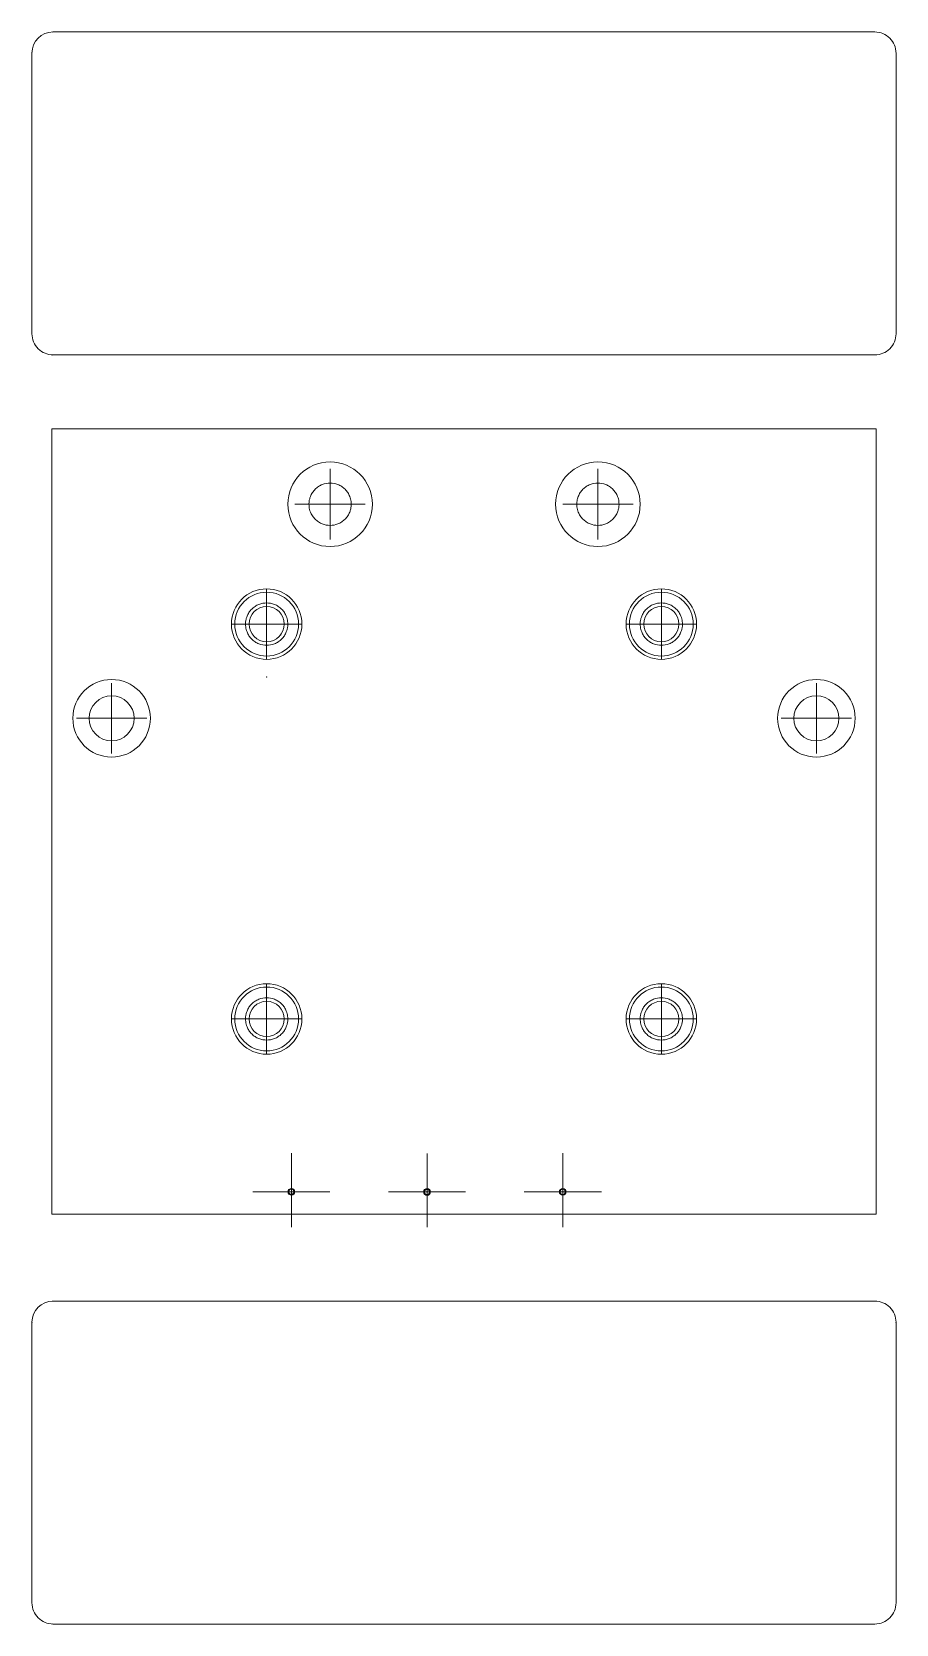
# Model space of a CAD drawing. Header units: millimetres. Extents: x -31 to 31, y -56 to 56.
import ezdxf

# ---------------------------------------------------------------- set-up
doc = ezdxf.new("R2010")
doc.units = ezdxf.units.MM
doc.header["$MEASUREMENT"] = 0

msp = doc.modelspace()

# ---------------------------------------------------------------- linework, layer by layer
at = {"layer": 'Defpoints', "lineweight": 15}
for points in [[(-29.15, 56.45), (-29.9784, 56.45), (-30.65, 55.7784), (-30.65, 54.95)], [(-29.15, 56.45), (-29.15, 56.45), (29.15, 56.45), (29.15, 56.45)], [(-30.6499, 35.05), (-30.6499, 35.05), (-30.6499, 54.95), (-30.6499, 54.95)], [(30.6499, 54.95), (30.6499, 54.95), (30.6499, 35.05), (30.6499, 35.05)], [(29.15, 33.55), (29.15, 33.55), (-29.15, 33.55), (-29.15, 33.55)], [(-29.2499, 28.3097), (-29.2499, 28.3097), (-28.7547, 28.3097), (-28.7547, 28.3097)], [(-29.2499, 28.3097), (-29.2499, 28.3097), (-29.2499, -27.3902), (-29.2499, -27.3902)], [(-28.7547, 28.3097), (-28.7547, 28.3097), (-27.7969, 28.3097), (-27.7969, 28.3097)], [(-27.7969, 28.3097), (-27.7969, 28.3097), (27.797, 28.3097), (27.797, 28.3097)], [(27.797, 28.3097), (27.797, 28.3097), (28.7547, 28.3097), (28.7547, 28.3097)], [(28.7547, 28.3097), (28.7547, 28.3097), (29.2499, 28.3097), (29.2499, 28.3097)], [(29.2499, -27.3902), (29.2499, -27.3902), (29.2499, 28.3097), (29.2499, 28.3097)], [(-28.7547, -27.3902), (-28.7547, -27.3902), (-29.2499, -27.3902), (-29.2499, -27.3902)], [(-27.7969, -27.3902), (-27.7969, -27.3902), (-28.7547, -27.3902), (-28.7547, -27.3902)], [(27.797, -27.3902), (27.797, -27.3902), (-27.7969, -27.3902), (-27.7969, -27.3902)], [(28.7547, -27.3902), (28.7547, -27.3902), (27.797, -27.3902), (27.797, -27.3902)], [(29.2499, -27.3902), (29.2499, -27.3902), (28.7547, -27.3902), (28.7547, -27.3902)], [(-29.15, -33.5502), (-29.9784, -33.5502), (-30.65, -34.2218), (-30.65, -35.05)], [(-29.15, -33.5502), (-29.15, -33.5502), (29.15, -33.5502), (29.15, -33.5502)], [(-30.6498, -54.9501), (-30.6498, -54.9501), (-30.6498, -35.05), (-30.6498, -35.05)], [(30.6498, -35.05), (30.6498, -35.05), (30.6498, -54.9501), (30.6498, -54.9501)], [(29.15, -56.4501), (29.15, -56.4501), (-29.15, -56.4501), (-29.15, -56.4501)]]:
    msp.add_open_spline(points, degree=3, dxfattribs=at)
at = {"layer": 'Defpoints', "lineweight": 9}
for points in [[(-29.16, 56.45), (-29.16, 56.4445), (-29.1555, 56.44), (-29.15, 56.44), (-29.15, 56.44), (-29.1445, 56.44), (-29.14, 56.4445), (-29.14, 56.45), (-29.14, 56.45), (-29.14, 56.4555), (-29.1445, 56.46), (-29.15, 56.46), (-29.15, 56.46), (-29.1555, 56.46), (-29.16, 56.4555), (-29.16, 56.45)], [(-30.66, 54.95), (-30.66, 54.9445), (-30.6555, 54.94), (-30.65, 54.94), (-30.65, 54.94), (-30.6445, 54.94), (-30.64, 54.9445), (-30.64, 54.95), (-30.64, 54.95), (-30.64, 54.9555), (-30.6445, 54.96), (-30.65, 54.96), (-30.65, 54.96), (-30.6555, 54.96), (-30.66, 54.9555), (-30.66, 54.95)], [(30.64, 54.95), (30.64, 54.9445), (30.6445, 54.94), (30.65, 54.94), (30.65, 54.94), (30.6555, 54.94), (30.66, 54.9445), (30.66, 54.95), (30.66, 54.95), (30.66, 54.9555), (30.6555, 54.96), (30.65, 54.96), (30.65, 54.96), (30.6445, 54.96), (30.64, 54.9555), (30.64, 54.95)], [(-29.16, 33.55), (-29.16, 33.5445), (-29.1555, 33.54), (-29.15, 33.54), (-29.15, 33.54), (-29.1445, 33.54), (-29.14, 33.5445), (-29.14, 33.55), (-29.14, 33.55), (-29.14, 33.5555), (-29.1445, 33.56), (-29.15, 33.56), (-29.15, 33.56), (-29.1555, 33.56), (-29.16, 33.5555), (-29.16, 33.55)], [(-9.4899, 22.9598), (-9.4899, 22.9653), (-9.4944, 22.9698), (-9.4999, 22.9698), (-9.4999, 22.9698), (-9.5055, 22.9698), (-9.5099, 22.9653), (-9.5099, 22.9598), (-9.5099, 22.9598), (-9.5099, 22.9543), (-9.5055, 22.9498), (-9.4999, 22.9498), (-9.4999, 22.9498), (-9.4944, 22.9498), (-9.4899, 22.9543), (-9.4899, 22.9598)], [(9.5101, 22.9598), (9.5101, 22.9653), (9.5056, 22.9698), (9.5001, 22.9698), (9.5001, 22.9698), (9.4945, 22.9698), (9.4901, 22.9653), (9.4901, 22.9598), (9.4901, 22.9598), (9.4901, 22.9543), (9.4945, 22.9498), (9.5001, 22.9498), (9.5001, 22.9498), (9.5056, 22.9498), (9.5101, 22.9543), (9.5101, 22.9598)], [(9.5101, 22.9598), (9.5101, 22.9653), (9.5056, 22.9698), (9.5001, 22.9698), (9.5001, 22.9698), (9.4945, 22.9698), (9.4901, 22.9653), (9.4901, 22.9598), (9.4901, 22.9598), (9.4901, 22.9543), (9.4945, 22.9498), (9.5001, 22.9498), (9.5001, 22.9498), (9.5056, 22.9498), (9.5101, 22.9543), (9.5101, 22.9598)], [(-14.9774, 15.2263), (-14.9774, 15.2318), (-14.9818, 15.2363), (-14.9874, 15.2363), (-14.9874, 15.2363), (-14.9929, 15.2363), (-14.9974, 15.2318), (-14.9974, 15.2263), (-14.9974, 15.2263), (-14.9974, 15.2208), (-14.9929, 15.2163), (-14.9874, 15.2163), (-14.9874, 15.2163), (-14.9818, 15.2163), (-14.9774, 15.2208), (-14.9774, 15.2263)], [(-13.0025, 13.6933), (-13.0025, 13.6988), (-13.007, 13.7033), (-13.0125, 13.7033), (-13.0125, 13.7033), (-13.0181, 13.7033), (-13.0225, 13.6988), (-13.0225, 13.6933), (-13.0225, 13.6933), (-13.0225, 13.6878), (-13.0181, 13.6833), (-13.0125, 13.6833), (-13.0125, 13.6833), (-13.007, 13.6833), (-13.0025, 13.6878), (-13.0025, 13.6933)], [(-13.9899, 10.7098), (-13.9899, 10.7153), (-13.9944, 10.7198), (-13.9999, 10.7198), (-13.9999, 10.7198), (-14.0055, 10.7198), (-14.0099, 10.7153), (-14.0099, 10.7098), (-14.0099, 10.7098), (-14.0099, 10.7043), (-14.0055, 10.6998), (-13.9999, 10.6998), (-13.9999, 10.6998), (-13.9944, 10.6998), (-13.9899, 10.7043), (-13.9899, 10.7098)], [(-29.16, -33.5502), (-29.16, -33.5557), (-29.1555, -33.5601), (-29.15, -33.5601), (-29.15, -33.5601), (-29.1445, -33.5601), (-29.1401, -33.5557), (-29.1401, -33.5502), (-29.1401, -33.5502), (-29.1401, -33.5445), (-29.1445, -33.54), (-29.15, -33.54), (-29.15, -33.54), (-29.1555, -33.54), (-29.16, -33.5445), (-29.16, -33.5502)], [(-30.66, -35.05), (-30.66, -35.0555), (-30.6555, -35.0602), (-30.65, -35.0602), (-30.65, -35.0602), (-30.6446, -35.0602), (-30.6401, -35.0555), (-30.6401, -35.05), (-30.6401, -35.05), (-30.6401, -35.0445), (-30.6446, -35.0401), (-30.65, -35.0401), (-30.65, -35.0401), (-30.6555, -35.0401), (-30.66, -35.0445), (-30.66, -35.05)], [(30.6401, -35.05), (30.6401, -35.0555), (30.6446, -35.0602), (30.65, -35.0602), (30.65, -35.0602), (30.6555, -35.0602), (30.66, -35.0555), (30.66, -35.05), (30.66, -35.05), (30.66, -35.0445), (30.6555, -35.0401), (30.65, -35.0401), (30.65, -35.0401), (30.6446, -35.0401), (30.6401, -35.0445), (30.6401, -35.05)], [(-29.16, -56.4501), (-29.16, -56.4556), (-29.1555, -56.4601), (-29.15, -56.4601), (-29.15, -56.4601), (-29.1445, -56.4601), (-29.1401, -56.4556), (-29.1401, -56.4501), (-29.1401, -56.4501), (-29.1401, -56.4447), (-29.1445, -56.4402), (-29.15, -56.4402), (-29.15, -56.4402), (-29.1555, -56.4402), (-29.16, -56.4447), (-29.16, -56.4501)]]:
    msp.add_open_spline(points, degree=3, knots=[0, 0, 0, 0, 0.25, 0.25, 0.25, 0.25, 0.5, 0.5, 0.5, 0.5, 0.75, 0.75, 0.75, 0.75, 1, 1, 1, 1], dxfattribs=at)
at = {"layer": 'Defpoints', "lineweight": 15}
for points, knots in [([(30.65, 54.95), (30.65, 55.3478), (30.492, 55.7293), (30.2106, 56.0106), (30.2106, 56.0106), (29.9293, 56.2919), (29.5478, 56.45), (29.15, 56.45)], [0, 0, 0, 0, 0.5, 0.5, 0.5, 0.5, 1, 1, 1, 1]), ([(-30.65, 35.05), (-30.65, 34.6521), (-30.492, 34.2706), (-30.2107, 33.9893), (-30.2107, 33.9893), (-29.9294, 33.708), (-29.5478, 33.55), (-29.15, 33.55)], [0, 0, 0, 0, 0.5, 0.5, 0.5, 0.5, 1, 1, 1, 1]), ([(29.15, 33.55), (29.5478, 33.55), (29.9293, 33.708), (30.2106, 33.9893), (30.2106, 33.9893), (30.492, 34.2706), (30.65, 34.6521), (30.65, 35.05)], [0, 0, 0, 0, 0.5, 0.5, 0.5, 0.5, 1, 1, 1, 1]), ([(-6.4999, 22.9598), (-6.4999, 24.6166), (-7.8431, 25.9598), (-9.4999, 25.9598), (-9.4999, 25.9598), (-11.1568, 25.9598), (-12.4999, 24.6166), (-12.4999, 22.9598), (-12.4999, 22.9598), (-12.5, 21.3029), (-11.1568, 19.9598), (-9.5, 19.9598), (-9.5, 19.9598), (-7.8431, 19.9598), (-6.5, 21.3029), (-6.4999, 22.9598)], [0, 0, 0, 0, 0.25, 0.25, 0.25, 0.25, 0.5, 0.5, 0.5, 0.5, 0.75, 0.75, 0.75, 0.75, 1, 1, 1, 1]), ([(12.5001, 22.9598), (12.5001, 24.6166), (11.1569, 25.9598), (9.5001, 25.9598), (9.5001, 25.9598), (7.8432, 25.9598), (6.5001, 24.6166), (6.5001, 22.9598), (6.5001, 22.9598), (6.5, 21.3029), (7.8432, 19.9598), (9.5, 19.9598), (9.5, 19.9598), (11.1569, 19.9598), (12.5, 21.3029), (12.5001, 22.9598)], [0, 0, 0, 0, 0.25, 0.25, 0.25, 0.25, 0.5, 0.5, 0.5, 0.5, 0.75, 0.75, 0.75, 0.75, 1, 1, 1, 1]), ([(-10.9999, 22.9598), (-10.9991, 22.9977), (-10.9983, 23.0357), (-10.9956, 23.0735), (-10.9956, 23.0735), (-10.993, 23.111), (-10.9887, 23.1484), (-10.983, 23.1856), (-10.983, 23.1856), (-10.9773, 23.2226), (-10.9703, 23.2595), (-10.9619, 23.296), (-10.9619, 23.296), (-10.9535, 23.3326), (-10.9436, 23.3689), (-10.9325, 23.4048), (-10.9325, 23.4048), (-10.9212, 23.441), (-10.9086, 23.4767), (-10.8946, 23.5119), (-10.8946, 23.5119), (-10.8572, 23.6066), (-10.8102, 23.6978), (-10.7542, 23.7831), (-10.7542, 23.7831), (-10.6981, 23.8686), (-10.633, 23.9481), (-10.5606, 24.0204), (-10.5606, 24.0204), (-10.4885, 24.0925), (-10.4092, 24.1575), (-10.3241, 24.2135), (-10.3241, 24.2135), (-10.2387, 24.2697), (-10.1474, 24.3169), (-10.0521, 24.3545), (-10.0521, 24.3545), (-9.8772, 24.4234), (-9.6886, 24.4598), (-9.4999, 24.4598), (-9.4999, 24.4598), (-9.3113, 24.4598), (-9.1227, 24.4234), (-8.9478, 24.3545), (-8.9478, 24.3545), (-8.8528, 24.317), (-8.7618, 24.27), (-8.6767, 24.2141), (-8.6767, 24.2141), (-8.5912, 24.1579), (-8.5116, 24.0928), (-8.4393, 24.0204), (-8.4393, 24.0204), (-8.3672, 23.9484), (-8.3022, 23.8691), (-8.2462, 23.7839), (-8.2462, 23.7839), (-8.19, 23.6985), (-8.1428, 23.607), (-8.1053, 23.5119), (-8.1053, 23.5119), (-8.0822, 23.4535), (-8.0627, 23.3937), (-8.0469, 23.3329), (-8.0469, 23.3329), (-8.0311, 23.2724), (-8.019, 23.2109), (-8.0118, 23.1489), (-8.0118, 23.1489), (-8.0045, 23.0862), (-8.0022, 23.023), (-7.9999, 22.9598)], [0, 0, 0, 0, 0.05555556, 0.05555556, 0.05555556, 0.05555556, 0.11111111, 0.11111111, 0.11111111, 0.11111111, 0.16666667, 0.16666667, 0.16666667, 0.16666667, 0.22222222, 0.22222222, 0.22222222, 0.22222222, 0.27777778, 0.27777778, 0.27777778, 0.27777778, 0.33333333, 0.33333333, 0.33333333, 0.33333333, 0.38888889, 0.38888889, 0.38888889, 0.38888889, 0.44444444, 0.44444444, 0.44444444, 0.44444444, 0.5, 0.5, 0.5, 0.5, 0.55555556, 0.55555556, 0.55555556, 0.55555556, 0.61111111, 0.61111111, 0.61111111, 0.61111111, 0.66666667, 0.66666667, 0.66666667, 0.66666667, 0.72222222, 0.72222222, 0.72222222, 0.72222222, 0.77777778, 0.77777778, 0.77777778, 0.77777778, 0.83333333, 0.83333333, 0.83333333, 0.83333333, 0.88888889, 0.88888889, 0.88888889, 0.88888889, 0.94444444, 0.94444444, 0.94444444, 0.94444444, 1, 1, 1, 1]), ([(8.0001, 22.9598), (8.0009, 22.9977), (8.0017, 23.0357), (8.0044, 23.0735), (8.0044, 23.0735), (8.007, 23.111), (8.0113, 23.1484), (8.017, 23.1856), (8.017, 23.1856), (8.0227, 23.2226), (8.0297, 23.2595), (8.0381, 23.296), (8.0381, 23.296), (8.0465, 23.3326), (8.0564, 23.3689), (8.0675, 23.4048), (8.0675, 23.4048), (8.0788, 23.441), (8.0914, 23.4767), (8.1054, 23.5119), (8.1054, 23.5119), (8.1428, 23.6066), (8.1898, 23.6978), (8.2458, 23.7831), (8.2458, 23.7831), (8.3019, 23.8686), (8.367, 23.9481), (8.4394, 24.0204), (8.4394, 24.0204), (8.5115, 24.0925), (8.5908, 24.1575), (8.6759, 24.2135), (8.6759, 24.2135), (8.7613, 24.2697), (8.8526, 24.3169), (8.9479, 24.3545), (8.9479, 24.3545), (9.1228, 24.4234), (9.3114, 24.4598), (9.5001, 24.4598), (9.5001, 24.4598), (9.6887, 24.4598), (9.8773, 24.4234), (10.0522, 24.3545), (10.0522, 24.3545), (10.1472, 24.317), (10.2382, 24.27), (10.3233, 24.2141), (10.3233, 24.2141), (10.4088, 24.1579), (10.4884, 24.0928), (10.5607, 24.0204), (10.5607, 24.0204), (10.6328, 23.9484), (10.6978, 23.8691), (10.7538, 23.7839), (10.7538, 23.7839), (10.81, 23.6985), (10.8572, 23.607), (10.8947, 23.5119), (10.8947, 23.5119), (10.9178, 23.4535), (10.9373, 23.3937), (10.9531, 23.3329), (10.9531, 23.3329), (10.9689, 23.2724), (10.981, 23.2109), (10.9882, 23.1489), (10.9882, 23.1489), (10.9955, 23.0862), (10.9978, 23.023), (11.0001, 22.9598)], [0, 0, 0, 0, 0.05555556, 0.05555556, 0.05555556, 0.05555556, 0.11111111, 0.11111111, 0.11111111, 0.11111111, 0.16666667, 0.16666667, 0.16666667, 0.16666667, 0.22222222, 0.22222222, 0.22222222, 0.22222222, 0.27777778, 0.27777778, 0.27777778, 0.27777778, 0.33333333, 0.33333333, 0.33333333, 0.33333333, 0.38888889, 0.38888889, 0.38888889, 0.38888889, 0.44444444, 0.44444444, 0.44444444, 0.44444444, 0.5, 0.5, 0.5, 0.5, 0.55555556, 0.55555556, 0.55555556, 0.55555556, 0.61111111, 0.61111111, 0.61111111, 0.61111111, 0.66666667, 0.66666667, 0.66666667, 0.66666667, 0.72222222, 0.72222222, 0.72222222, 0.72222222, 0.77777778, 0.77777778, 0.77777778, 0.77777778, 0.83333333, 0.83333333, 0.83333333, 0.83333333, 0.88888889, 0.88888889, 0.88888889, 0.88888889, 0.94444444, 0.94444444, 0.94444444, 0.94444444, 1, 1, 1, 1]), ([(-7.9999, 22.9598), (-8.0008, 22.9218), (-8.0016, 22.8839), (-8.0043, 22.8461), (-8.0043, 22.8461), (-8.0069, 22.8086), (-8.0112, 22.7712), (-8.0169, 22.734), (-8.0169, 22.734), (-8.0226, 22.6969), (-8.0296, 22.6601), (-8.038, 22.6236), (-8.038, 22.6236), (-8.0464, 22.5869), (-8.0563, 22.5507), (-8.0674, 22.5148), (-8.0674, 22.5148), (-8.0787, 22.4786), (-8.0913, 22.4429), (-8.1053, 22.4076), (-8.1053, 22.4076), (-8.1427, 22.3129), (-8.1897, 22.2218), (-8.2457, 22.1365), (-8.2457, 22.1365), (-8.3018, 22.051), (-8.3669, 21.9715), (-8.4393, 21.8991), (-8.4393, 21.8991), (-8.5114, 21.827), (-8.5907, 21.7621), (-8.6758, 21.7061), (-8.6758, 21.7061), (-8.7612, 21.6499), (-8.8525, 21.6027), (-8.9478, 21.5651), (-8.9478, 21.5651), (-9.1227, 21.4962), (-9.3113, 21.4598), (-9.4999, 21.4598), (-9.4999, 21.4598), (-9.6886, 21.4598), (-9.8772, 21.4962), (-10.0521, 21.5651), (-10.0521, 21.5651), (-10.1471, 21.6025), (-10.2381, 21.6496), (-10.3232, 21.7055), (-10.3232, 21.7055), (-10.4087, 21.7617), (-10.4882, 21.8268), (-10.5606, 21.8991), (-10.5606, 21.8991), (-10.6327, 21.9712), (-10.6976, 22.0505), (-10.7536, 22.1356), (-10.7536, 22.1356), (-10.8098, 22.2211), (-10.857, 22.3126), (-10.8946, 22.4076), (-10.8946, 22.4076), (-10.9177, 22.4661), (-10.9372, 22.5258), (-10.953, 22.5867), (-10.953, 22.5867), (-10.9688, 22.6472), (-10.9809, 22.7087), (-10.9881, 22.7707), (-10.9881, 22.7707), (-10.9954, 22.8334), (-10.9977, 22.8966), (-10.9999, 22.9598)], [0, 0, 0, 0, 0.05555556, 0.05555556, 0.05555556, 0.05555556, 0.11111111, 0.11111111, 0.11111111, 0.11111111, 0.16666667, 0.16666667, 0.16666667, 0.16666667, 0.22222222, 0.22222222, 0.22222222, 0.22222222, 0.27777778, 0.27777778, 0.27777778, 0.27777778, 0.33333333, 0.33333333, 0.33333333, 0.33333333, 0.38888889, 0.38888889, 0.38888889, 0.38888889, 0.44444444, 0.44444444, 0.44444444, 0.44444444, 0.5, 0.5, 0.5, 0.5, 0.55555556, 0.55555556, 0.55555556, 0.55555556, 0.61111111, 0.61111111, 0.61111111, 0.61111111, 0.66666667, 0.66666667, 0.66666667, 0.66666667, 0.72222222, 0.72222222, 0.72222222, 0.72222222, 0.77777778, 0.77777778, 0.77777778, 0.77777778, 0.83333333, 0.83333333, 0.83333333, 0.83333333, 0.88888889, 0.88888889, 0.88888889, 0.88888889, 0.94444444, 0.94444444, 0.94444444, 0.94444444, 1, 1, 1, 1]), ([(11.0001, 22.9598), (10.9992, 22.9218), (10.9984, 22.8839), (10.9957, 22.8461), (10.9957, 22.8461), (10.9931, 22.8086), (10.9888, 22.7712), (10.9831, 22.734), (10.9831, 22.734), (10.9774, 22.6969), (10.9704, 22.6601), (10.962, 22.6236), (10.962, 22.6236), (10.9536, 22.5869), (10.9437, 22.5507), (10.9326, 22.5148), (10.9326, 22.5148), (10.9213, 22.4786), (10.9087, 22.4429), (10.8947, 22.4076), (10.8947, 22.4076), (10.8573, 22.3129), (10.8103, 22.2218), (10.7543, 22.1365), (10.7543, 22.1365), (10.6982, 22.051), (10.6331, 21.9715), (10.5607, 21.8991), (10.5607, 21.8991), (10.4886, 21.827), (10.4093, 21.7621), (10.3242, 21.7061), (10.3242, 21.7061), (10.2388, 21.6499), (10.1475, 21.6027), (10.0522, 21.5651), (10.0522, 21.5651), (9.8773, 21.4962), (9.6887, 21.4598), (9.5001, 21.4598), (9.5001, 21.4598), (9.3114, 21.4598), (9.1228, 21.4962), (8.9479, 21.5651), (8.9479, 21.5651), (8.8529, 21.6025), (8.7619, 21.6496), (8.6768, 21.7055), (8.6768, 21.7055), (8.5913, 21.7617), (8.5118, 21.8268), (8.4394, 21.8991), (8.4394, 21.8991), (8.3673, 21.9712), (8.3024, 22.0505), (8.2464, 22.1356), (8.2464, 22.1356), (8.1902, 22.2211), (8.143, 22.3126), (8.1054, 22.4076), (8.1054, 22.4076), (8.0823, 22.4661), (8.0628, 22.5258), (8.047, 22.5867), (8.047, 22.5867), (8.0312, 22.6472), (8.0191, 22.7087), (8.0119, 22.7707), (8.0119, 22.7707), (8.0046, 22.8334), (8.0023, 22.8966), (8.0001, 22.9598)], [0, 0, 0, 0, 0.05555556, 0.05555556, 0.05555556, 0.05555556, 0.11111111, 0.11111111, 0.11111111, 0.11111111, 0.16666667, 0.16666667, 0.16666667, 0.16666667, 0.22222222, 0.22222222, 0.22222222, 0.22222222, 0.27777778, 0.27777778, 0.27777778, 0.27777778, 0.33333333, 0.33333333, 0.33333333, 0.33333333, 0.38888889, 0.38888889, 0.38888889, 0.38888889, 0.44444444, 0.44444444, 0.44444444, 0.44444444, 0.5, 0.5, 0.5, 0.5, 0.55555556, 0.55555556, 0.55555556, 0.55555556, 0.61111111, 0.61111111, 0.61111111, 0.61111111, 0.66666667, 0.66666667, 0.66666667, 0.66666667, 0.72222222, 0.72222222, 0.72222222, 0.72222222, 0.77777778, 0.77777778, 0.77777778, 0.77777778, 0.83333333, 0.83333333, 0.83333333, 0.83333333, 0.88888889, 0.88888889, 0.88888889, 0.88888889, 0.94444444, 0.94444444, 0.94444444, 0.94444444, 1, 1, 1, 1]), ([(-11.4999, 14.4598), (-11.4999, 15.8405), (-12.6192, 16.9598), (-13.9999, 16.9598), (-13.9999, 16.9598), (-15.3807, 16.9598), (-16.4999, 15.8405), (-16.4999, 14.4598), (-16.4999, 14.4598), (-16.4999, 13.0791), (-15.3807, 11.9598), (-14, 11.9598), (-14, 11.9598), (-12.6192, 11.9598), (-11.5, 13.0791), (-11.4999, 14.4598)], [0, 0, 0, 0, 0.25, 0.25, 0.25, 0.25, 0.5, 0.5, 0.5, 0.5, 0.75, 0.75, 0.75, 0.75, 1, 1, 1, 1]), ([(16.5001, 14.4598), (16.5001, 15.8405), (15.3808, 16.9598), (14.0001, 16.9598), (14.0001, 16.9598), (12.6193, 16.9598), (11.5001, 15.8405), (11.5001, 14.4598), (11.5001, 14.4598), (11.5001, 13.0791), (12.6193, 11.9598), (14, 11.9598), (14, 11.9598), (15.3808, 11.9598), (16.5, 13.0791), (16.5001, 14.4598)], [0, 0, 0, 0, 0.25, 0.25, 0.25, 0.25, 0.5, 0.5, 0.5, 0.5, 0.75, 0.75, 0.75, 0.75, 1, 1, 1, 1]), ([(-11.7358, 14.4598), (-11.7358, 15.7103), (-12.7495, 16.724), (-13.9999, 16.724), (-13.9999, 16.724), (-15.2504, 16.724), (-16.2641, 15.7103), (-16.2641, 14.4598), (-16.2641, 14.4598), (-16.2641, 13.2093), (-15.2504, 12.1956), (-14, 12.1956), (-14, 12.1956), (-12.7495, 12.1956), (-11.7358, 13.2093), (-11.7358, 14.4598)], [0, 0, 0, 0, 0.25, 0.25, 0.25, 0.25, 0.5, 0.5, 0.5, 0.5, 0.75, 0.75, 0.75, 0.75, 1, 1, 1, 1]), ([(-15.4999, 14.4598), (-15.4991, 14.4977), (-15.4983, 14.5357), (-15.4956, 14.5735), (-15.4956, 14.5735), (-15.493, 14.611), (-15.4887, 14.6484), (-15.483, 14.6856), (-15.483, 14.6856), (-15.4773, 14.7226), (-15.4703, 14.7595), (-15.4619, 14.796), (-15.4619, 14.796), (-15.4535, 14.8326), (-15.4436, 14.8689), (-15.4325, 14.9048), (-15.4325, 14.9048), (-15.4212, 14.941), (-15.4086, 14.9767), (-15.3946, 15.0119), (-15.3946, 15.0119), (-15.3572, 15.1066), (-15.3102, 15.1978), (-15.2542, 15.2831), (-15.2542, 15.2831), (-15.1981, 15.3686), (-15.133, 15.4481), (-15.0606, 15.5204), (-15.0606, 15.5204), (-14.9885, 15.5925), (-14.9092, 15.6575), (-14.8241, 15.7135), (-14.8241, 15.7135), (-14.7387, 15.7697), (-14.6474, 15.8169), (-14.5521, 15.8545), (-14.5521, 15.8545), (-14.3772, 15.9234), (-14.1886, 15.9598), (-13.9999, 15.9598), (-13.9999, 15.9598), (-13.8113, 15.9598), (-13.6227, 15.9234), (-13.4478, 15.8545), (-13.4478, 15.8545), (-13.3528, 15.817), (-13.2618, 15.77), (-13.1767, 15.7141), (-13.1767, 15.7141), (-13.0912, 15.6579), (-13.0116, 15.5928), (-12.9393, 15.5204), (-12.9393, 15.5204), (-12.8672, 15.4484), (-12.8022, 15.3691), (-12.7462, 15.2839), (-12.7462, 15.2839), (-12.69, 15.1985), (-12.6428, 15.107), (-12.6053, 15.0119), (-12.6053, 15.0119), (-12.5822, 14.9535), (-12.5627, 14.8937), (-12.5469, 14.8329), (-12.5469, 14.8329), (-12.5311, 14.7724), (-12.519, 14.7109), (-12.5118, 14.6489), (-12.5118, 14.6489), (-12.5045, 14.5862), (-12.5022, 14.523), (-12.4999, 14.4598)], [0, 0, 0, 0, 0.05555556, 0.05555556, 0.05555556, 0.05555556, 0.11111111, 0.11111111, 0.11111111, 0.11111111, 0.16666667, 0.16666667, 0.16666667, 0.16666667, 0.22222222, 0.22222222, 0.22222222, 0.22222222, 0.27777778, 0.27777778, 0.27777778, 0.27777778, 0.33333333, 0.33333333, 0.33333333, 0.33333333, 0.38888889, 0.38888889, 0.38888889, 0.38888889, 0.44444444, 0.44444444, 0.44444444, 0.44444444, 0.5, 0.5, 0.5, 0.5, 0.55555556, 0.55555556, 0.55555556, 0.55555556, 0.61111111, 0.61111111, 0.61111111, 0.61111111, 0.66666667, 0.66666667, 0.66666667, 0.66666667, 0.72222222, 0.72222222, 0.72222222, 0.72222222, 0.77777778, 0.77777778, 0.77777778, 0.77777778, 0.83333333, 0.83333333, 0.83333333, 0.83333333, 0.88888889, 0.88888889, 0.88888889, 0.88888889, 0.94444444, 0.94444444, 0.94444444, 0.94444444, 1, 1, 1, 1]), ([(16.2642, 14.4598), (16.2642, 15.7103), (15.2505, 16.724), (14.0001, 16.724), (14.0001, 16.724), (12.7496, 16.724), (11.7359, 15.7103), (11.7359, 14.4598), (11.7359, 14.4598), (11.7359, 13.2093), (12.7496, 12.1956), (14, 12.1956), (14, 12.1956), (15.2505, 12.1956), (16.2642, 13.2093), (16.2642, 14.4598)], [0, 0, 0, 0, 0.25, 0.25, 0.25, 0.25, 0.5, 0.5, 0.5, 0.5, 0.75, 0.75, 0.75, 0.75, 1, 1, 1, 1]), ([(12.5001, 14.4598), (12.5009, 14.4977), (12.5017, 14.5357), (12.5044, 14.5735), (12.5044, 14.5735), (12.507, 14.611), (12.5113, 14.6484), (12.517, 14.6856), (12.517, 14.6856), (12.5227, 14.7226), (12.5297, 14.7595), (12.5381, 14.796), (12.5381, 14.796), (12.5465, 14.8326), (12.5564, 14.8689), (12.5675, 14.9048), (12.5675, 14.9048), (12.5788, 14.941), (12.5914, 14.9767), (12.6054, 15.0119), (12.6054, 15.0119), (12.6428, 15.1066), (12.6898, 15.1978), (12.7458, 15.2831), (12.7458, 15.2831), (12.8019, 15.3686), (12.867, 15.4481), (12.9394, 15.5204), (12.9394, 15.5204), (13.0115, 15.5925), (13.0908, 15.6575), (13.1759, 15.7135), (13.1759, 15.7135), (13.2613, 15.7697), (13.3526, 15.8169), (13.4479, 15.8545), (13.4479, 15.8545), (13.6228, 15.9234), (13.8114, 15.9598), (14.0001, 15.9598), (14.0001, 15.9598), (14.1887, 15.9598), (14.3773, 15.9234), (14.5522, 15.8545), (14.5522, 15.8545), (14.6472, 15.817), (14.7382, 15.77), (14.8233, 15.7141), (14.8233, 15.7141), (14.9088, 15.6579), (14.9884, 15.5928), (15.0607, 15.5204), (15.0607, 15.5204), (15.1328, 15.4484), (15.1978, 15.3691), (15.2538, 15.2839), (15.2538, 15.2839), (15.31, 15.1985), (15.3572, 15.107), (15.3947, 15.0119), (15.3947, 15.0119), (15.4178, 14.9535), (15.4373, 14.8937), (15.4531, 14.8329), (15.4531, 14.8329), (15.4689, 14.7724), (15.481, 14.7109), (15.4882, 14.6489), (15.4882, 14.6489), (15.4955, 14.5862), (15.4978, 14.523), (15.5001, 14.4598)], [0, 0, 0, 0, 0.05555556, 0.05555556, 0.05555556, 0.05555556, 0.11111111, 0.11111111, 0.11111111, 0.11111111, 0.16666667, 0.16666667, 0.16666667, 0.16666667, 0.22222222, 0.22222222, 0.22222222, 0.22222222, 0.27777778, 0.27777778, 0.27777778, 0.27777778, 0.33333333, 0.33333333, 0.33333333, 0.33333333, 0.38888889, 0.38888889, 0.38888889, 0.38888889, 0.44444444, 0.44444444, 0.44444444, 0.44444444, 0.5, 0.5, 0.5, 0.5, 0.55555556, 0.55555556, 0.55555556, 0.55555556, 0.61111111, 0.61111111, 0.61111111, 0.61111111, 0.66666667, 0.66666667, 0.66666667, 0.66666667, 0.72222222, 0.72222222, 0.72222222, 0.72222222, 0.77777778, 0.77777778, 0.77777778, 0.77777778, 0.83333333, 0.83333333, 0.83333333, 0.83333333, 0.88888889, 0.88888889, 0.88888889, 0.88888889, 0.94444444, 0.94444444, 0.94444444, 0.94444444, 1, 1, 1, 1]), ([(-12.7499, 14.4598), (-12.7499, 15.1501), (-13.3096, 15.7098), (-13.9999, 15.7098), (-13.9999, 15.7098), (-14.6903, 15.7098), (-15.2499, 15.1501), (-15.2499, 14.4598), (-15.2499, 14.4598), (-15.2499, 13.7694), (-14.6903, 13.2098), (-14, 13.2098), (-14, 13.2098), (-13.3096, 13.2098), (-12.7499, 13.7694), (-12.7499, 14.4598)], [0, 0, 0, 0, 0.25, 0.25, 0.25, 0.25, 0.5, 0.5, 0.5, 0.5, 0.75, 0.75, 0.75, 0.75, 1, 1, 1, 1]), ([(15.2501, 14.4598), (15.2501, 15.1501), (14.6904, 15.7098), (14.0001, 15.7098), (14.0001, 15.7098), (13.3097, 15.7098), (12.7501, 15.1501), (12.7501, 14.4598), (12.7501, 14.4598), (12.7501, 13.7694), (13.3097, 13.2098), (14, 13.2098), (14, 13.2098), (14.6904, 13.2098), (15.2501, 13.7694), (15.2501, 14.4598)], [0, 0, 0, 0, 0.25, 0.25, 0.25, 0.25, 0.5, 0.5, 0.5, 0.5, 0.75, 0.75, 0.75, 0.75, 1, 1, 1, 1]), ([(-12.4999, 14.4598), (-12.5008, 14.4218), (-12.5016, 14.3839), (-12.5043, 14.3461), (-12.5043, 14.3461), (-12.5069, 14.3086), (-12.5112, 14.2712), (-12.5169, 14.234), (-12.5169, 14.234), (-12.5226, 14.1969), (-12.5296, 14.1601), (-12.538, 14.1236), (-12.538, 14.1236), (-12.5464, 14.0869), (-12.5563, 14.0507), (-12.5674, 14.0148), (-12.5674, 14.0148), (-12.5787, 13.9786), (-12.5913, 13.9429), (-12.6053, 13.9076), (-12.6053, 13.9076), (-12.6427, 13.8129), (-12.6897, 13.7218), (-12.7457, 13.6365), (-12.7457, 13.6365), (-12.8018, 13.551), (-12.8669, 13.4715), (-12.9393, 13.3991), (-12.9393, 13.3991), (-13.0114, 13.327), (-13.0907, 13.2621), (-13.1758, 13.2061), (-13.1758, 13.2061), (-13.2612, 13.1499), (-13.3525, 13.1027), (-13.4478, 13.0651), (-13.4478, 13.0651), (-13.6227, 12.9962), (-13.8113, 12.9598), (-13.9999, 12.9598), (-13.9999, 12.9598), (-14.1886, 12.9598), (-14.3772, 12.9962), (-14.5521, 13.0651), (-14.5521, 13.0651), (-14.6471, 13.1025), (-14.7381, 13.1496), (-14.8232, 13.2055), (-14.8232, 13.2055), (-14.9087, 13.2617), (-14.9882, 13.3268), (-15.0606, 13.3991), (-15.0606, 13.3991), (-15.1327, 13.4712), (-15.1976, 13.5505), (-15.2536, 13.6356), (-15.2536, 13.6356), (-15.3098, 13.7211), (-15.357, 13.8126), (-15.3946, 13.9076), (-15.3946, 13.9076), (-15.4177, 13.9661), (-15.4372, 14.0258), (-15.453, 14.0867), (-15.453, 14.0867), (-15.4688, 14.1472), (-15.4809, 14.2087), (-15.4881, 14.2707), (-15.4881, 14.2707), (-15.4954, 14.3334), (-15.4977, 14.3966), (-15.4999, 14.4598)], [0, 0, 0, 0, 0.05555556, 0.05555556, 0.05555556, 0.05555556, 0.11111111, 0.11111111, 0.11111111, 0.11111111, 0.16666667, 0.16666667, 0.16666667, 0.16666667, 0.22222222, 0.22222222, 0.22222222, 0.22222222, 0.27777778, 0.27777778, 0.27777778, 0.27777778, 0.33333333, 0.33333333, 0.33333333, 0.33333333, 0.38888889, 0.38888889, 0.38888889, 0.38888889, 0.44444444, 0.44444444, 0.44444444, 0.44444444, 0.5, 0.5, 0.5, 0.5, 0.55555556, 0.55555556, 0.55555556, 0.55555556, 0.61111111, 0.61111111, 0.61111111, 0.61111111, 0.66666667, 0.66666667, 0.66666667, 0.66666667, 0.72222222, 0.72222222, 0.72222222, 0.72222222, 0.77777778, 0.77777778, 0.77777778, 0.77777778, 0.83333333, 0.83333333, 0.83333333, 0.83333333, 0.88888889, 0.88888889, 0.88888889, 0.88888889, 0.94444444, 0.94444444, 0.94444444, 0.94444444, 1, 1, 1, 1]), ([(15.5001, 14.4598), (15.4992, 14.4218), (15.4984, 14.3839), (15.4957, 14.3461), (15.4957, 14.3461), (15.4931, 14.3086), (15.4888, 14.2712), (15.4831, 14.234), (15.4831, 14.234), (15.4774, 14.1969), (15.4704, 14.1601), (15.462, 14.1236), (15.462, 14.1236), (15.4536, 14.0869), (15.4437, 14.0507), (15.4326, 14.0148), (15.4326, 14.0148), (15.4213, 13.9786), (15.4087, 13.9429), (15.3947, 13.9076), (15.3947, 13.9076), (15.3573, 13.8129), (15.3103, 13.7218), (15.2543, 13.6365), (15.2543, 13.6365), (15.1982, 13.551), (15.1331, 13.4715), (15.0607, 13.3991), (15.0607, 13.3991), (14.9886, 13.327), (14.9093, 13.2621), (14.8242, 13.2061), (14.8242, 13.2061), (14.7388, 13.1499), (14.6475, 13.1027), (14.5522, 13.0651), (14.5522, 13.0651), (14.3773, 12.9962), (14.1887, 12.9598), (14.0001, 12.9598), (14.0001, 12.9598), (13.8114, 12.9598), (13.6228, 12.9962), (13.4479, 13.0651), (13.4479, 13.0651), (13.3529, 13.1025), (13.2619, 13.1496), (13.1768, 13.2055), (13.1768, 13.2055), (13.0913, 13.2617), (13.0118, 13.3268), (12.9394, 13.3991), (12.9394, 13.3991), (12.8673, 13.4712), (12.8024, 13.5505), (12.7464, 13.6356), (12.7464, 13.6356), (12.6902, 13.7211), (12.643, 13.8126), (12.6054, 13.9076), (12.6054, 13.9076), (12.5823, 13.9661), (12.5628, 14.0258), (12.547, 14.0867), (12.547, 14.0867), (12.5312, 14.1472), (12.5191, 14.2087), (12.5119, 14.2707), (12.5119, 14.2707), (12.5046, 14.3334), (12.5023, 14.3966), (12.5001, 14.4598)], [0, 0, 0, 0, 0.05555556, 0.05555556, 0.05555556, 0.05555556, 0.11111111, 0.11111111, 0.11111111, 0.11111111, 0.16666667, 0.16666667, 0.16666667, 0.16666667, 0.22222222, 0.22222222, 0.22222222, 0.22222222, 0.27777778, 0.27777778, 0.27777778, 0.27777778, 0.33333333, 0.33333333, 0.33333333, 0.33333333, 0.38888889, 0.38888889, 0.38888889, 0.38888889, 0.44444444, 0.44444444, 0.44444444, 0.44444444, 0.5, 0.5, 0.5, 0.5, 0.55555556, 0.55555556, 0.55555556, 0.55555556, 0.61111111, 0.61111111, 0.61111111, 0.61111111, 0.66666667, 0.66666667, 0.66666667, 0.66666667, 0.72222222, 0.72222222, 0.72222222, 0.72222222, 0.77777778, 0.77777778, 0.77777778, 0.77777778, 0.83333333, 0.83333333, 0.83333333, 0.83333333, 0.88888889, 0.88888889, 0.88888889, 0.88888889, 0.94444444, 0.94444444, 0.94444444, 0.94444444, 1, 1, 1, 1]), ([(-22.2499, 7.7798), (-22.2499, 9.2986), (-23.4812, 10.5298), (-24.9999, 10.5298), (-24.9999, 10.5298), (-26.5187, 10.5298), (-27.7499, 9.2986), (-27.7499, 7.7798), (-27.7499, 7.7798), (-27.75, 6.261), (-26.5187, 5.0298), (-25, 5.0298), (-25, 5.0298), (-23.4812, 5.0298), (-22.25, 6.261), (-22.2499, 7.7798)], [0, 0, 0, 0, 0.25, 0.25, 0.25, 0.25, 0.5, 0.5, 0.5, 0.5, 0.75, 0.75, 0.75, 0.75, 1, 1, 1, 1]), ([(27.7501, 7.7798), (27.7501, 9.2986), (26.5188, 10.5298), (25.0001, 10.5298), (25.0001, 10.5298), (23.4813, 10.5298), (22.2501, 9.2986), (22.2501, 7.7798), (22.2501, 7.7798), (22.25, 6.261), (23.4813, 5.0298), (25, 5.0298), (25, 5.0298), (26.5188, 5.0298), (27.75, 6.261), (27.7501, 7.7798)], [0, 0, 0, 0, 0.25, 0.25, 0.25, 0.25, 0.5, 0.5, 0.5, 0.5, 0.75, 0.75, 0.75, 0.75, 1, 1, 1, 1]), ([(-23.3999, 7.7798), (-23.3999, 8.6634), (-24.1163, 9.3798), (-24.9999, 9.3798), (-24.9999, 9.3798), (-25.8836, 9.3798), (-26.5999, 8.6634), (-26.5999, 7.7798), (-26.5999, 7.7798), (-26.5999, 6.8961), (-25.8836, 6.1798), (-25, 6.1798), (-25, 6.1798), (-24.1163, 6.1798), (-23.4, 6.8961), (-23.3999, 7.7798)], [0, 0, 0, 0, 0.25, 0.25, 0.25, 0.25, 0.5, 0.5, 0.5, 0.5, 0.75, 0.75, 0.75, 0.75, 1, 1, 1, 1]), ([(26.6001, 7.7798), (26.6001, 8.6634), (25.8837, 9.3798), (25.0001, 9.3798), (25.0001, 9.3798), (24.1164, 9.3798), (23.4001, 8.6634), (23.4001, 7.7798), (23.4001, 7.7798), (23.4001, 6.8961), (24.1164, 6.1798), (25, 6.1798), (25, 6.1798), (25.8837, 6.1798), (26.6, 6.8961), (26.6001, 7.7798)], [0, 0, 0, 0, 0.25, 0.25, 0.25, 0.25, 0.5, 0.5, 0.5, 0.5, 0.75, 0.75, 0.75, 0.75, 1, 1, 1, 1]), ([(-11.4999, -13.5402), (-11.4999, -12.1595), (-12.6192, -11.0402), (-13.9999, -11.0402), (-13.9999, -11.0402), (-15.3807, -11.0402), (-16.4999, -12.1595), (-16.4999, -13.5402), (-16.4999, -13.5402), (-16.4999, -14.9209), (-15.3807, -16.0402), (-14, -16.0402), (-14, -16.0402), (-12.6192, -16.0402), (-11.5, -14.9209), (-11.4999, -13.5402)], [0, 0, 0, 0, 0.25, 0.25, 0.25, 0.25, 0.5, 0.5, 0.5, 0.5, 0.75, 0.75, 0.75, 0.75, 1, 1, 1, 1]), ([(-11.7358, -13.5402), (-11.7358, -12.2897), (-12.7495, -11.276), (-13.9999, -11.276), (-13.9999, -11.276), (-15.2504, -11.276), (-16.2641, -12.2897), (-16.2641, -13.5402), (-16.2641, -13.5402), (-16.2641, -14.7907), (-15.2504, -15.8044), (-14, -15.8044), (-14, -15.8044), (-12.7495, -15.8044), (-11.7358, -14.7907), (-11.7358, -13.5402)], [0, 0, 0, 0, 0.25, 0.25, 0.25, 0.25, 0.5, 0.5, 0.5, 0.5, 0.75, 0.75, 0.75, 0.75, 1, 1, 1, 1]), ([(16.5001, -13.5402), (16.5001, -12.1595), (15.3808, -11.0402), (14.0001, -11.0402), (14.0001, -11.0402), (12.6193, -11.0402), (11.5001, -12.1595), (11.5001, -13.5402), (11.5001, -13.5402), (11.5001, -14.9209), (12.6193, -16.0402), (14, -16.0402), (14, -16.0402), (15.3808, -16.0402), (16.5, -14.9209), (16.5001, -13.5402)], [0, 0, 0, 0, 0.25, 0.25, 0.25, 0.25, 0.5, 0.5, 0.5, 0.5, 0.75, 0.75, 0.75, 0.75, 1, 1, 1, 1]), ([(16.2642, -13.5402), (16.2642, -12.2897), (15.2505, -11.276), (14.0001, -11.276), (14.0001, -11.276), (12.7496, -11.276), (11.7359, -12.2897), (11.7359, -13.5402), (11.7359, -13.5402), (11.7359, -14.7907), (12.7496, -15.8044), (14, -15.8044), (14, -15.8044), (15.2505, -15.8044), (16.2642, -14.7907), (16.2642, -13.5402)], [0, 0, 0, 0, 0.25, 0.25, 0.25, 0.25, 0.5, 0.5, 0.5, 0.5, 0.75, 0.75, 0.75, 0.75, 1, 1, 1, 1]), ([(-15.4999, -13.5402), (-15.4991, -13.5023), (-15.4983, -13.4643), (-15.4956, -13.4265), (-15.4956, -13.4265), (-15.493, -13.389), (-15.4887, -13.3516), (-15.483, -13.3144), (-15.483, -13.3144), (-15.4773, -13.2774), (-15.4703, -13.2405), (-15.4619, -13.204), (-15.4619, -13.204), (-15.4535, -13.1674), (-15.4436, -13.1311), (-15.4325, -13.0952), (-15.4325, -13.0952), (-15.4212, -13.059), (-15.4086, -13.0233), (-15.3946, -12.9881), (-15.3946, -12.9881), (-15.3572, -12.8934), (-15.3102, -12.8022), (-15.2542, -12.7169), (-15.2542, -12.7169), (-15.1981, -12.6314), (-15.133, -12.5519), (-15.0606, -12.4796), (-15.0606, -12.4796), (-14.9885, -12.4075), (-14.9092, -12.3425), (-14.8241, -12.2865), (-14.8241, -12.2865), (-14.7387, -12.2303), (-14.6474, -12.1831), (-14.5521, -12.1455), (-14.5521, -12.1455), (-14.3772, -12.0766), (-14.1886, -12.0402), (-13.9999, -12.0402), (-13.9999, -12.0402), (-13.8113, -12.0402), (-13.6227, -12.0766), (-13.4478, -12.1455), (-13.4478, -12.1455), (-13.3528, -12.183), (-13.2618, -12.23), (-13.1767, -12.2859), (-13.1767, -12.2859), (-13.0912, -12.3421), (-13.0116, -12.4072), (-12.9393, -12.4796), (-12.9393, -12.4796), (-12.8672, -12.5516), (-12.8022, -12.6309), (-12.7462, -12.7161), (-12.7462, -12.7161), (-12.69, -12.8015), (-12.6428, -12.893), (-12.6053, -12.9881), (-12.6053, -12.9881), (-12.5822, -13.0465), (-12.5627, -13.1063), (-12.5469, -13.1671), (-12.5469, -13.1671), (-12.5311, -13.2276), (-12.519, -13.2891), (-12.5118, -13.3511), (-12.5118, -13.3511), (-12.5045, -13.4138), (-12.5022, -13.477), (-12.4999, -13.5402)], [0, 0, 0, 0, 0.05555556, 0.05555556, 0.05555556, 0.05555556, 0.11111111, 0.11111111, 0.11111111, 0.11111111, 0.16666667, 0.16666667, 0.16666667, 0.16666667, 0.22222222, 0.22222222, 0.22222222, 0.22222222, 0.27777778, 0.27777778, 0.27777778, 0.27777778, 0.33333333, 0.33333333, 0.33333333, 0.33333333, 0.38888889, 0.38888889, 0.38888889, 0.38888889, 0.44444444, 0.44444444, 0.44444444, 0.44444444, 0.5, 0.5, 0.5, 0.5, 0.55555556, 0.55555556, 0.55555556, 0.55555556, 0.61111111, 0.61111111, 0.61111111, 0.61111111, 0.66666667, 0.66666667, 0.66666667, 0.66666667, 0.72222222, 0.72222222, 0.72222222, 0.72222222, 0.77777778, 0.77777778, 0.77777778, 0.77777778, 0.83333333, 0.83333333, 0.83333333, 0.83333333, 0.88888889, 0.88888889, 0.88888889, 0.88888889, 0.94444444, 0.94444444, 0.94444444, 0.94444444, 1, 1, 1, 1]), ([(-12.7499, -13.5402), (-12.7499, -12.8499), (-13.3096, -12.2902), (-13.9999, -12.2902), (-13.9999, -12.2902), (-14.6903, -12.2902), (-15.2499, -12.8499), (-15.2499, -13.5402), (-15.2499, -13.5402), (-15.2499, -14.2306), (-14.6903, -14.7902), (-14, -14.7902), (-14, -14.7902), (-13.3096, -14.7902), (-12.7499, -14.2306), (-12.7499, -13.5402)], [0, 0, 0, 0, 0.25, 0.25, 0.25, 0.25, 0.5, 0.5, 0.5, 0.5, 0.75, 0.75, 0.75, 0.75, 1, 1, 1, 1]), ([(12.5001, -13.5402), (12.5009, -13.5023), (12.5017, -13.4643), (12.5044, -13.4265), (12.5044, -13.4265), (12.507, -13.389), (12.5113, -13.3516), (12.517, -13.3144), (12.517, -13.3144), (12.5227, -13.2774), (12.5297, -13.2405), (12.5381, -13.204), (12.5381, -13.204), (12.5465, -13.1674), (12.5564, -13.1311), (12.5675, -13.0952), (12.5675, -13.0952), (12.5788, -13.059), (12.5914, -13.0233), (12.6054, -12.9881), (12.6054, -12.9881), (12.6428, -12.8934), (12.6898, -12.8022), (12.7458, -12.7169), (12.7458, -12.7169), (12.8019, -12.6314), (12.867, -12.5519), (12.9394, -12.4796), (12.9394, -12.4796), (13.0115, -12.4075), (13.0908, -12.3425), (13.1759, -12.2865), (13.1759, -12.2865), (13.2613, -12.2303), (13.3526, -12.1831), (13.4479, -12.1455), (13.4479, -12.1455), (13.6228, -12.0766), (13.8114, -12.0402), (14.0001, -12.0402), (14.0001, -12.0402), (14.1887, -12.0402), (14.3773, -12.0766), (14.5522, -12.1455), (14.5522, -12.1455), (14.6472, -12.183), (14.7382, -12.23), (14.8233, -12.2859), (14.8233, -12.2859), (14.9088, -12.3421), (14.9884, -12.4072), (15.0607, -12.4796), (15.0607, -12.4796), (15.1328, -12.5516), (15.1978, -12.6309), (15.2538, -12.7161), (15.2538, -12.7161), (15.31, -12.8015), (15.3572, -12.893), (15.3947, -12.9881), (15.3947, -12.9881), (15.4178, -13.0465), (15.4373, -13.1063), (15.4531, -13.1671), (15.4531, -13.1671), (15.4689, -13.2276), (15.481, -13.2891), (15.4882, -13.3511), (15.4882, -13.3511), (15.4955, -13.4138), (15.4978, -13.477), (15.5001, -13.5402)], [0, 0, 0, 0, 0.05555556, 0.05555556, 0.05555556, 0.05555556, 0.11111111, 0.11111111, 0.11111111, 0.11111111, 0.16666667, 0.16666667, 0.16666667, 0.16666667, 0.22222222, 0.22222222, 0.22222222, 0.22222222, 0.27777778, 0.27777778, 0.27777778, 0.27777778, 0.33333333, 0.33333333, 0.33333333, 0.33333333, 0.38888889, 0.38888889, 0.38888889, 0.38888889, 0.44444444, 0.44444444, 0.44444444, 0.44444444, 0.5, 0.5, 0.5, 0.5, 0.55555556, 0.55555556, 0.55555556, 0.55555556, 0.61111111, 0.61111111, 0.61111111, 0.61111111, 0.66666667, 0.66666667, 0.66666667, 0.66666667, 0.72222222, 0.72222222, 0.72222222, 0.72222222, 0.77777778, 0.77777778, 0.77777778, 0.77777778, 0.83333333, 0.83333333, 0.83333333, 0.83333333, 0.88888889, 0.88888889, 0.88888889, 0.88888889, 0.94444444, 0.94444444, 0.94444444, 0.94444444, 1, 1, 1, 1]), ([(15.2501, -13.5402), (15.2501, -12.8499), (14.6904, -12.2902), (14.0001, -12.2902), (14.0001, -12.2902), (13.3097, -12.2902), (12.7501, -12.8499), (12.7501, -13.5402), (12.7501, -13.5402), (12.7501, -14.2306), (13.3097, -14.7902), (14, -14.7902), (14, -14.7902), (14.6904, -14.7902), (15.2501, -14.2306), (15.2501, -13.5402)], [0, 0, 0, 0, 0.25, 0.25, 0.25, 0.25, 0.5, 0.5, 0.5, 0.5, 0.75, 0.75, 0.75, 0.75, 1, 1, 1, 1]), ([(-12.4999, -13.5402), (-12.5008, -13.5782), (-12.5016, -13.6161), (-12.5043, -13.6539), (-12.5043, -13.6539), (-12.5069, -13.6914), (-12.5112, -13.7288), (-12.5169, -13.766), (-12.5169, -13.766), (-12.5226, -13.8031), (-12.5296, -13.8399), (-12.538, -13.8764), (-12.538, -13.8764), (-12.5464, -13.9131), (-12.5563, -13.9493), (-12.5674, -13.9852), (-12.5674, -13.9852), (-12.5787, -14.0214), (-12.5913, -14.0571), (-12.6053, -14.0924), (-12.6053, -14.0924), (-12.6427, -14.1871), (-12.6897, -14.2782), (-12.7457, -14.3635), (-12.7457, -14.3635), (-12.8018, -14.449), (-12.8669, -14.5285), (-12.9393, -14.6009), (-12.9393, -14.6009), (-13.0114, -14.673), (-13.0907, -14.7379), (-13.1758, -14.7939), (-13.1758, -14.7939), (-13.2612, -14.8501), (-13.3525, -14.8973), (-13.4478, -14.9349), (-13.4478, -14.9349), (-13.6227, -15.0038), (-13.8113, -15.0402), (-13.9999, -15.0402), (-13.9999, -15.0402), (-14.1886, -15.0402), (-14.3772, -15.0038), (-14.5521, -14.9349), (-14.5521, -14.9349), (-14.6471, -14.8975), (-14.7381, -14.8504), (-14.8232, -14.7945), (-14.8232, -14.7945), (-14.9087, -14.7383), (-14.9882, -14.6732), (-15.0606, -14.6009), (-15.0606, -14.6009), (-15.1327, -14.5288), (-15.1976, -14.4495), (-15.2536, -14.3644), (-15.2536, -14.3644), (-15.3098, -14.2789), (-15.357, -14.1874), (-15.3946, -14.0924), (-15.3946, -14.0924), (-15.4177, -14.0339), (-15.4372, -13.9742), (-15.453, -13.9133), (-15.453, -13.9133), (-15.4688, -13.8528), (-15.4809, -13.7913), (-15.4881, -13.7293), (-15.4881, -13.7293), (-15.4954, -13.6666), (-15.4977, -13.6034), (-15.4999, -13.5402)], [0, 0, 0, 0, 0.05555556, 0.05555556, 0.05555556, 0.05555556, 0.11111111, 0.11111111, 0.11111111, 0.11111111, 0.16666667, 0.16666667, 0.16666667, 0.16666667, 0.22222222, 0.22222222, 0.22222222, 0.22222222, 0.27777778, 0.27777778, 0.27777778, 0.27777778, 0.33333333, 0.33333333, 0.33333333, 0.33333333, 0.38888889, 0.38888889, 0.38888889, 0.38888889, 0.44444444, 0.44444444, 0.44444444, 0.44444444, 0.5, 0.5, 0.5, 0.5, 0.55555556, 0.55555556, 0.55555556, 0.55555556, 0.61111111, 0.61111111, 0.61111111, 0.61111111, 0.66666667, 0.66666667, 0.66666667, 0.66666667, 0.72222222, 0.72222222, 0.72222222, 0.72222222, 0.77777778, 0.77777778, 0.77777778, 0.77777778, 0.83333333, 0.83333333, 0.83333333, 0.83333333, 0.88888889, 0.88888889, 0.88888889, 0.88888889, 0.94444444, 0.94444444, 0.94444444, 0.94444444, 1, 1, 1, 1]), ([(15.5001, -13.5402), (15.4992, -13.5782), (15.4984, -13.6161), (15.4957, -13.6539), (15.4957, -13.6539), (15.4931, -13.6914), (15.4888, -13.7288), (15.4831, -13.766), (15.4831, -13.766), (15.4774, -13.8031), (15.4704, -13.8399), (15.462, -13.8764), (15.462, -13.8764), (15.4536, -13.9131), (15.4437, -13.9493), (15.4326, -13.9852), (15.4326, -13.9852), (15.4213, -14.0214), (15.4087, -14.0571), (15.3947, -14.0924), (15.3947, -14.0924), (15.3573, -14.1871), (15.3103, -14.2782), (15.2543, -14.3635), (15.2543, -14.3635), (15.1982, -14.449), (15.1331, -14.5285), (15.0607, -14.6009), (15.0607, -14.6009), (14.9886, -14.673), (14.9093, -14.7379), (14.8242, -14.7939), (14.8242, -14.7939), (14.7388, -14.8501), (14.6475, -14.8973), (14.5522, -14.9349), (14.5522, -14.9349), (14.3773, -15.0038), (14.1887, -15.0402), (14.0001, -15.0402), (14.0001, -15.0402), (13.8114, -15.0402), (13.6228, -15.0038), (13.4479, -14.9349), (13.4479, -14.9349), (13.3529, -14.8975), (13.2619, -14.8504), (13.1768, -14.7945), (13.1768, -14.7945), (13.0913, -14.7383), (13.0118, -14.6732), (12.9394, -14.6009), (12.9394, -14.6009), (12.8673, -14.5288), (12.8024, -14.4495), (12.7464, -14.3644), (12.7464, -14.3644), (12.6902, -14.2789), (12.643, -14.1874), (12.6054, -14.0924), (12.6054, -14.0924), (12.5823, -14.0339), (12.5628, -13.9742), (12.547, -13.9133), (12.547, -13.9133), (12.5312, -13.8528), (12.5191, -13.7913), (12.5119, -13.7293), (12.5119, -13.7293), (12.5046, -13.6666), (12.5023, -13.6034), (12.5001, -13.5402)], [0, 0, 0, 0, 0.05555556, 0.05555556, 0.05555556, 0.05555556, 0.11111111, 0.11111111, 0.11111111, 0.11111111, 0.16666667, 0.16666667, 0.16666667, 0.16666667, 0.22222222, 0.22222222, 0.22222222, 0.22222222, 0.27777778, 0.27777778, 0.27777778, 0.27777778, 0.33333333, 0.33333333, 0.33333333, 0.33333333, 0.38888889, 0.38888889, 0.38888889, 0.38888889, 0.44444444, 0.44444444, 0.44444444, 0.44444444, 0.5, 0.5, 0.5, 0.5, 0.55555556, 0.55555556, 0.55555556, 0.55555556, 0.61111111, 0.61111111, 0.61111111, 0.61111111, 0.66666667, 0.66666667, 0.66666667, 0.66666667, 0.72222222, 0.72222222, 0.72222222, 0.72222222, 0.77777778, 0.77777778, 0.77777778, 0.77777778, 0.83333333, 0.83333333, 0.83333333, 0.83333333, 0.88888889, 0.88888889, 0.88888889, 0.88888889, 0.94444444, 0.94444444, 0.94444444, 0.94444444, 1, 1, 1, 1]), ([(-12.0095, -25.7973), (-12.0095, -25.6657), (-12.1162, -25.559), (-12.2479, -25.559), (-12.2479, -25.559), (-12.3795, -25.559), (-12.4863, -25.6657), (-12.4863, -25.7973), (-12.4863, -25.7973), (-12.4863, -25.929), (-12.3795, -26.0357), (-12.2479, -26.0357), (-12.2479, -26.0357), (-12.1162, -26.0357), (-12.0095, -25.929), (-12.0095, -25.7973)], [0, 0, 0, 0, 0.25, 0.25, 0.25, 0.25, 0.5, 0.5, 0.5, 0.5, 0.75, 0.75, 0.75, 0.75, 1, 1, 1, 1]), ([(-12.0595, -25.7973), (-12.0595, -25.6933), (-12.1439, -25.609), (-12.2479, -25.609), (-12.2479, -25.609), (-12.3519, -25.609), (-12.4363, -25.6933), (-12.4363, -25.7973), (-12.4363, -25.7973), (-12.4363, -25.9014), (-12.3519, -25.9857), (-12.2479, -25.9857), (-12.2479, -25.9857), (-12.1439, -25.9857), (-12.0595, -25.9014), (-12.0595, -25.7973)], [0, 0, 0, 0, 0.25, 0.25, 0.25, 0.25, 0.5, 0.5, 0.5, 0.5, 0.75, 0.75, 0.75, 0.75, 1, 1, 1, 1]), ([(-2.384, -25.8099), (-2.384, -25.6782), (-2.4907, -25.5715), (-2.6224, -25.5715), (-2.6224, -25.5715), (-2.754, -25.5715), (-2.8607, -25.6782), (-2.8607, -25.8099), (-2.8607, -25.8099), (-2.8607, -25.9416), (-2.754, -26.0483), (-2.6224, -26.0483), (-2.6224, -26.0483), (-2.4907, -26.0483), (-2.384, -25.9416), (-2.384, -25.8099)], [0, 0, 0, 0, 0.25, 0.25, 0.25, 0.25, 0.5, 0.5, 0.5, 0.5, 0.75, 0.75, 0.75, 0.75, 1, 1, 1, 1]), ([(-2.434, -25.8099), (-2.434, -25.7059), (-2.5183, -25.6215), (-2.6224, -25.6215), (-2.6224, -25.6215), (-2.7264, -25.6215), (-2.8107, -25.7059), (-2.8107, -25.8099), (-2.8107, -25.8099), (-2.8107, -25.9139), (-2.7264, -25.9983), (-2.6224, -25.9983), (-2.6224, -25.9983), (-2.5183, -25.9983), (-2.434, -25.9139), (-2.434, -25.8099)], [0, 0, 0, 0, 0.25, 0.25, 0.25, 0.25, 0.5, 0.5, 0.5, 0.5, 0.75, 0.75, 0.75, 0.75, 1, 1, 1, 1]), ([(7.2437, -25.8019), (7.2437, -25.6703), (7.1369, -25.5636), (7.0053, -25.5636), (7.0053, -25.5636), (6.8736, -25.5636), (6.7669, -25.6703), (6.7669, -25.8019), (6.7669, -25.8019), (6.7669, -25.9336), (6.8736, -26.0403), (7.0053, -26.0403), (7.0053, -26.0403), (7.1369, -26.0403), (7.2437, -25.9336), (7.2437, -25.8019)], [0, 0, 0, 0, 0.25, 0.25, 0.25, 0.25, 0.5, 0.5, 0.5, 0.5, 0.75, 0.75, 0.75, 0.75, 1, 1, 1, 1]), ([(7.1937, -25.8019), (7.1937, -25.6979), (7.1093, -25.6136), (7.0053, -25.6136), (7.0053, -25.6136), (6.9013, -25.6136), (6.8169, -25.6979), (6.8169, -25.8019), (6.8169, -25.8019), (6.8169, -25.906), (6.9013, -25.9903), (7.0053, -25.9903), (7.0053, -25.9903), (7.1093, -25.9903), (7.1937, -25.906), (7.1937, -25.8019)], [0, 0, 0, 0, 0.25, 0.25, 0.25, 0.25, 0.5, 0.5, 0.5, 0.5, 0.75, 0.75, 0.75, 0.75, 1, 1, 1, 1]), ([(30.65, -35.05), (30.65, -34.6523), (30.492, -34.2707), (30.2106, -33.9896), (30.2106, -33.9896), (29.9293, -33.7082), (29.5478, -33.5502), (29.15, -33.5502)], [0, 0, 0, 0, 0.5, 0.5, 0.5, 0.5, 1, 1, 1, 1]), ([(-30.65, -54.9501), (-30.65, -55.3481), (-30.492, -55.7296), (-30.2106, -56.0107), (-30.2106, -56.0107), (-29.9295, -56.2921), (-29.5478, -56.4501), (-29.15, -56.4501)], [0, 0, 0, 0, 0.5, 0.5, 0.5, 0.5, 1, 1, 1, 1]), ([(29.15, -56.4501), (29.5478, -56.4501), (29.9293, -56.2921), (30.2106, -56.0107), (30.2106, -56.0107), (30.492, -55.7296), (30.65, -55.3481), (30.65, -54.9501)], [0, 0, 0, 0, 0.5, 0.5, 0.5, 0.5, 1, 1, 1, 1])]:
    msp.add_open_spline(points, degree=3, knots=knots, dxfattribs=at)
at = {"layer": 'Defpoints', "lineweight": 9}
for points in [[(-9.4999, 22.9598), (-9.4999, 22.9598), (-9.4999, 25.4598), (-9.4999, 25.4598)], [(9.5001, 22.9598), (9.5001, 22.9598), (9.5001, 25.4598), (9.5001, 25.4598)], [(-9.4999, 22.9598), (-9.4999, 22.9598), (-11.9999, 22.9598), (-11.9999, 22.9598)], [(-9.4999, 22.9598), (-9.4999, 22.9598), (-9.4999, 20.4598), (-9.4999, 20.4598)], [(-9.4999, 22.9598), (-9.4999, 22.9598), (-6.9999, 22.9598), (-6.9999, 22.9598)], [(9.5001, 22.9598), (9.5001, 22.9598), (7.0001, 22.9598), (7.0001, 22.9598)], [(9.5001, 22.9598), (9.5001, 22.9598), (9.5001, 20.4598), (9.5001, 20.4598)], [(9.5001, 22.9598), (9.5001, 22.9598), (12.0001, 22.9598), (12.0001, 22.9598)], [(-13.9999, 14.4598), (-13.9999, 14.4598), (-13.9999, 16.9598), (-13.9999, 16.9598)], [(14.0001, 14.4598), (14.0001, 14.4598), (14.0001, 16.9598), (14.0001, 16.9598)], [(-13.9999, 14.4598), (-13.9999, 14.4598), (-16.4999, 14.4598), (-16.4999, 14.4598)], [(-13.9999, 14.4598), (-13.9999, 14.4598), (-13.9999, 11.9598), (-13.9999, 11.9598)], [(-13.9999, 14.4598), (-13.9999, 14.4598), (-11.4999, 14.4598), (-11.4999, 14.4598)], [(14.0001, 14.4598), (14.0001, 14.4598), (11.5001, 14.4598), (11.5001, 14.4598)], [(14.0001, 14.4598), (14.0001, 14.4598), (14.0001, 11.9598), (14.0001, 11.9598)], [(14.0001, 14.4598), (14.0001, 14.4598), (16.5001, 14.4598), (16.5001, 14.4598)], [(-24.9999, 7.7798), (-24.9999, 7.7798), (-24.9999, 10.2798), (-24.9999, 10.2798)], [(25.0001, 7.7798), (25.0001, 7.7798), (25.0001, 10.2798), (25.0001, 10.2798)], [(-24.9999, 7.7798), (-24.9999, 7.7798), (-27.4999, 7.7798), (-27.4999, 7.7798)], [(-24.9999, 7.7798), (-24.9999, 7.7798), (-24.9999, 5.2798), (-24.9999, 5.2798)], [(-24.9999, 7.7798), (-24.9999, 7.7798), (-22.4999, 7.7798), (-22.4999, 7.7798)], [(25.0001, 7.7798), (25.0001, 7.7798), (22.5001, 7.7798), (22.5001, 7.7798)], [(25.0001, 7.7798), (25.0001, 7.7798), (25.0001, 5.2798), (25.0001, 5.2798)], [(25.0001, 7.7798), (25.0001, 7.7798), (27.5001, 7.7798), (27.5001, 7.7798)], [(-13.9999, -13.5402), (-13.9999, -13.5402), (-13.9999, -11.0402), (-13.9999, -11.0402)], [(14.0001, -13.5402), (14.0001, -13.5402), (14.0001, -11.0402), (14.0001, -11.0402)], [(-13.9999, -13.5402), (-13.9999, -13.5402), (-16.4999, -13.5402), (-16.4999, -13.5402)], [(-13.9999, -13.5402), (-13.9999, -13.5402), (-13.9999, -16.0402), (-13.9999, -16.0402)], [(-13.9999, -13.5402), (-13.9999, -13.5402), (-11.4999, -13.5402), (-11.4999, -13.5402)], [(14.0001, -13.5402), (14.0001, -13.5402), (11.5001, -13.5402), (11.5001, -13.5402)], [(14.0001, -13.5402), (14.0001, -13.5402), (14.0001, -16.0402), (14.0001, -16.0402)], [(14.0001, -13.5402), (14.0001, -13.5402), (16.5001, -13.5402), (16.5001, -13.5402)], [(-12.2479, -23.2973), (-12.2479, -23.2973), (-12.2479, -23.059), (-12.2479, -23.059)], [(-12.2479, -25.7973), (-12.2479, -25.7973), (-12.2479, -23.2973), (-12.2479, -23.2973)], [(-2.6224, -23.3099), (-2.6224, -23.3099), (-2.6224, -23.0715), (-2.6224, -23.0715)], [(-2.6224, -25.8099), (-2.6224, -25.8099), (-2.6224, -23.3099), (-2.6224, -23.3099)], [(7.0053, -23.3019), (7.0053, -23.3019), (7.0053, -23.0636), (7.0053, -23.0636)], [(7.0053, -25.8019), (7.0053, -25.8019), (7.0053, -23.3019), (7.0053, -23.3019)], [(-14.7479, -25.7973), (-14.7479, -25.7973), (-14.9863, -25.7973), (-14.9863, -25.7973)], [(-12.2479, -25.7973), (-12.2479, -25.7973), (-14.7479, -25.7973), (-14.7479, -25.7973)], [(-12.2479, -25.7973), (-12.2479, -25.7973), (-12.2479, -28.2973), (-12.2479, -28.2973)], [(-12.2479, -25.7973), (-12.2479, -25.7973), (-9.7479, -25.7973), (-9.7479, -25.7973)], [(-9.7479, -25.7973), (-9.7479, -25.7973), (-9.5095, -25.7973), (-9.5095, -25.7973)], [(-5.1224, -25.8099), (-5.1224, -25.8099), (-5.3607, -25.8099), (-5.3607, -25.8099)], [(-2.6224, -25.8099), (-2.6224, -25.8099), (-5.1224, -25.8099), (-5.1224, -25.8099)], [(-2.6224, -25.8099), (-2.6224, -25.8099), (-2.6224, -28.3099), (-2.6224, -28.3099)], [(-2.6224, -25.8099), (-2.6224, -25.8099), (-0.1224, -25.8099), (-0.1224, -25.8099)], [(-0.1224, -25.8099), (-0.1224, -25.8099), (0.116, -25.8099), (0.116, -25.8099)], [(4.5053, -25.8019), (4.5053, -25.8019), (4.2669, -25.8019), (4.2669, -25.8019)], [(7.0053, -25.8019), (7.0053, -25.8019), (4.5053, -25.8019), (4.5053, -25.8019)], [(7.0053, -25.8019), (7.0053, -25.8019), (7.0053, -28.3019), (7.0053, -28.3019)], [(7.0053, -25.8019), (7.0053, -25.8019), (9.5053, -25.8019), (9.5053, -25.8019)], [(9.5053, -25.8019), (9.5053, -25.8019), (9.7437, -25.8019), (9.7437, -25.8019)]]:
    msp.add_open_spline(points, degree=3, dxfattribs=at)

doc.saveas('drawing.dxf')
